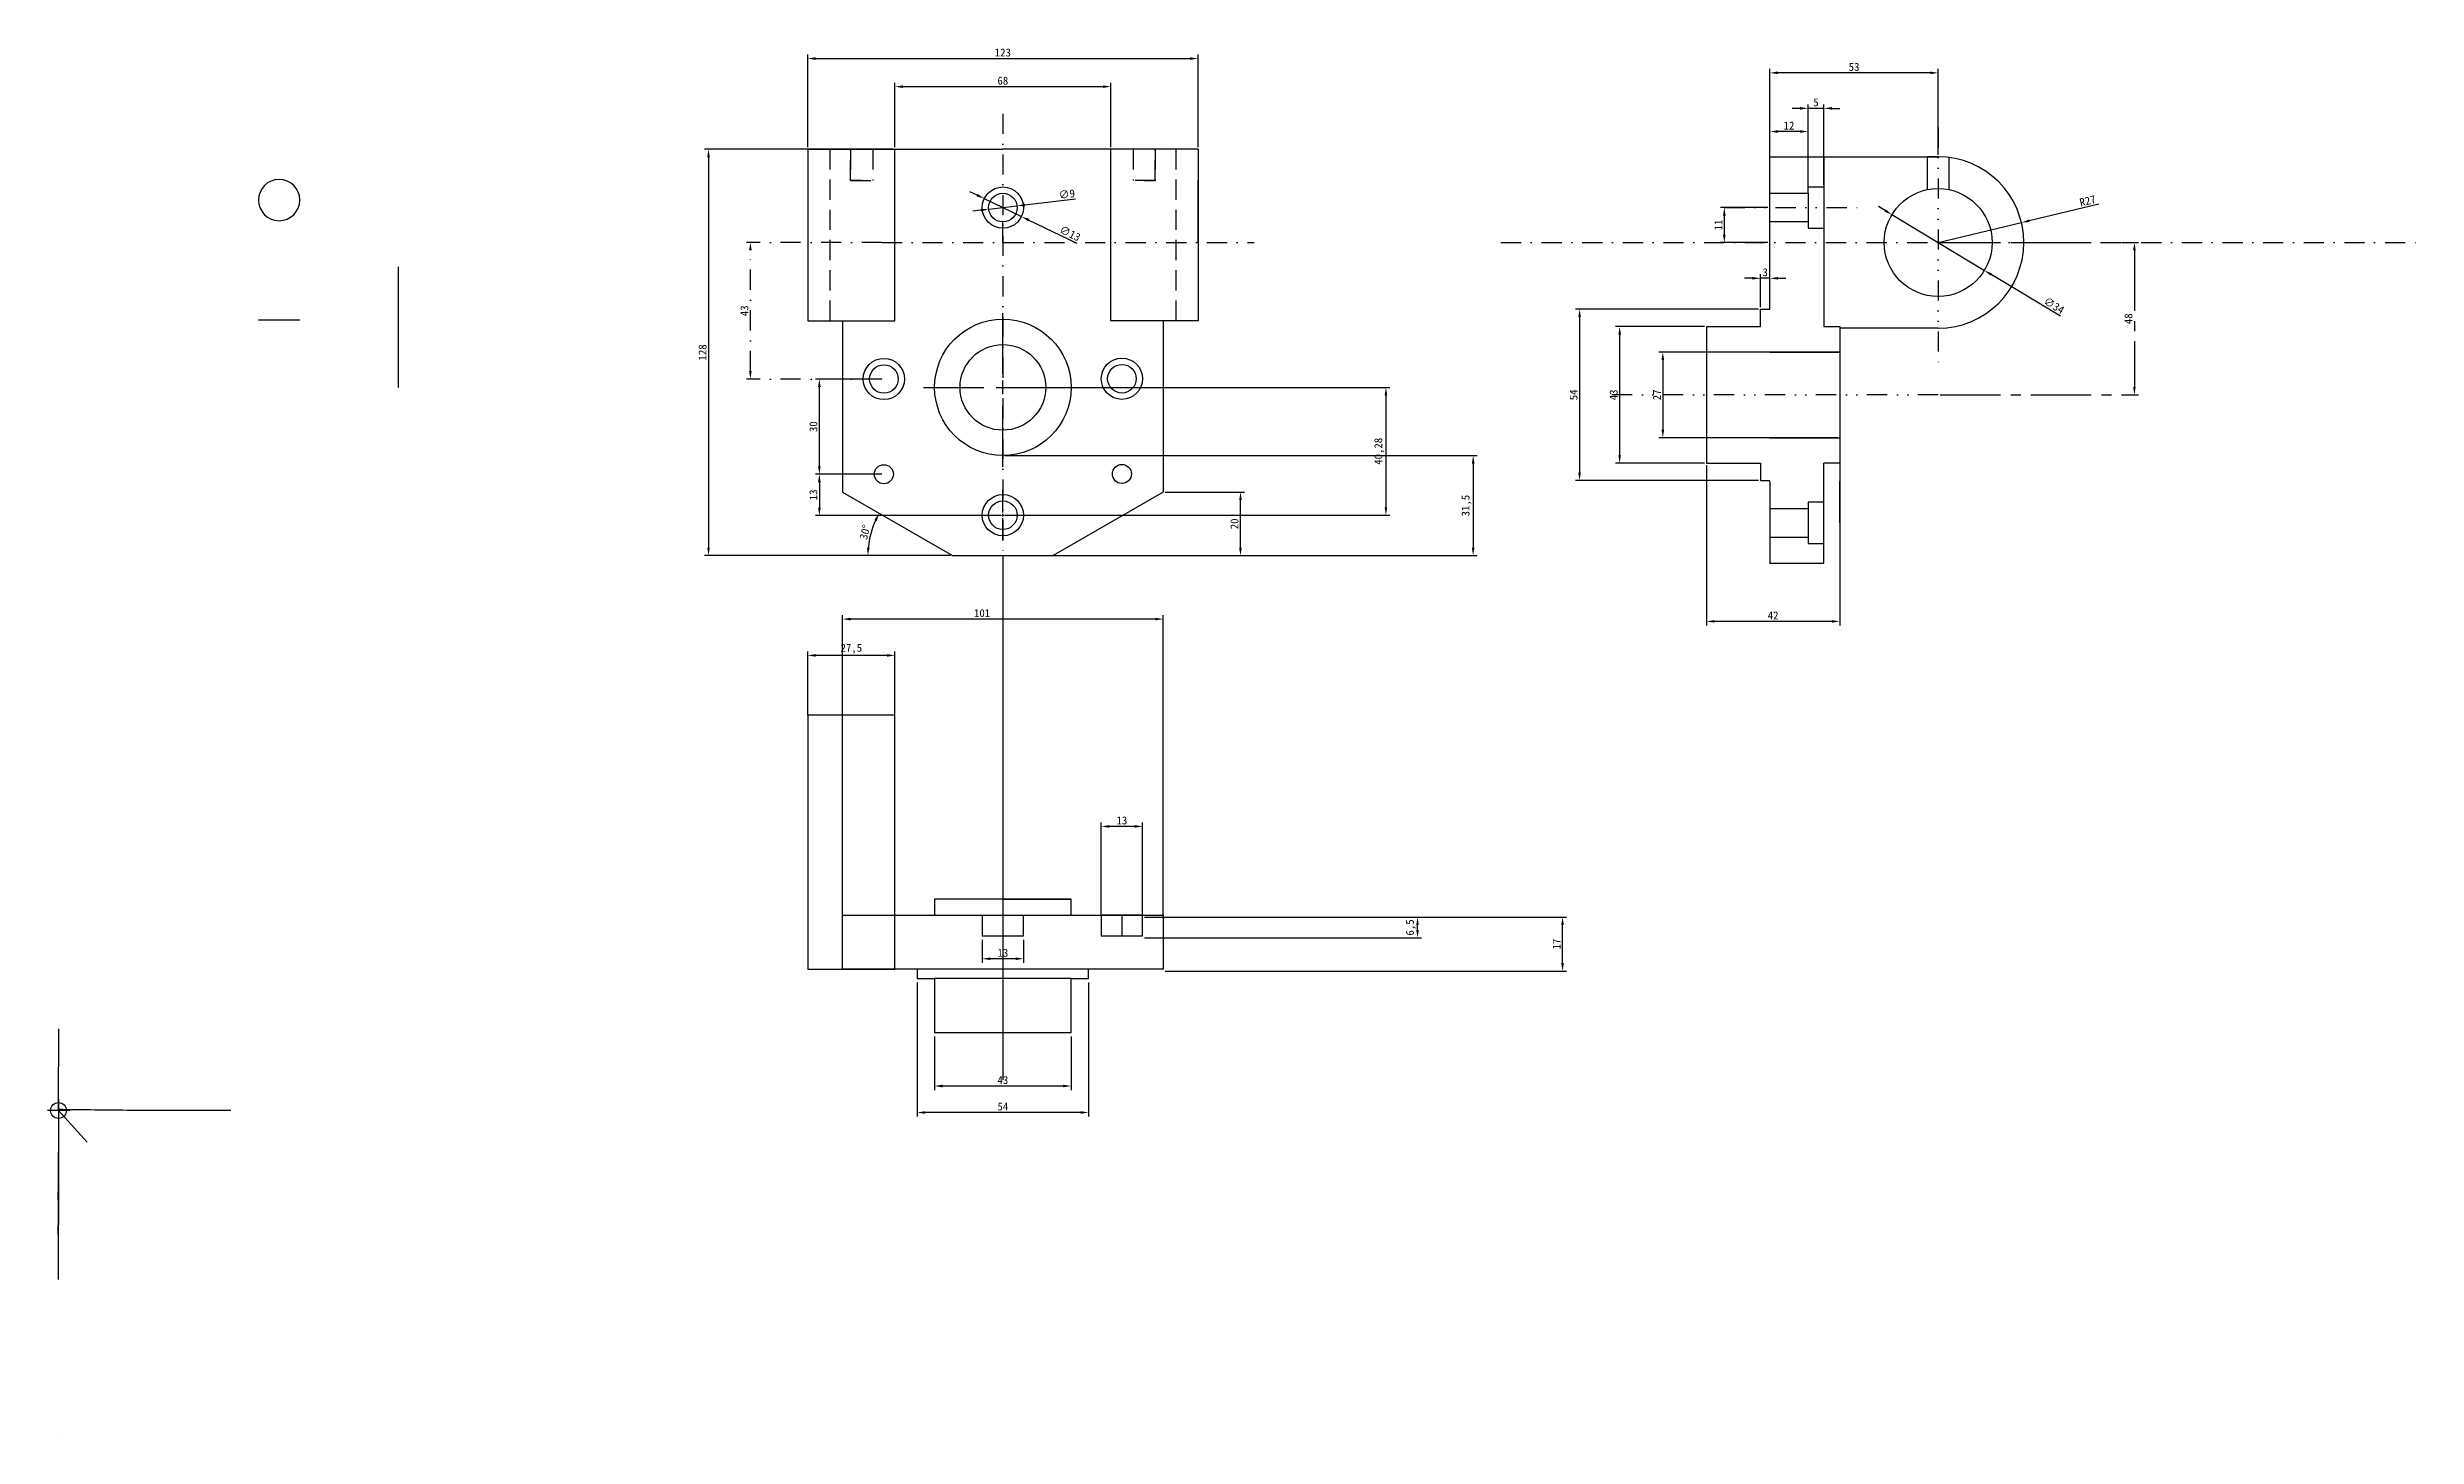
# Model space of a CAD drawing. Header units: millimetres. Extents: x 94 to 841, y -378 to 59.
import ezdxf

# ---------------------------------------------------------------- set-up
doc = ezdxf.new("R2010")
doc.units = ezdxf.units.MM
for name, pattern in [('CENTER2', [28.575, 19.05, -3.175, 3.175, -3.175]), ('DASHDOT2', [12.7, 6.35, -3.175, 0, -3.175]), ('DASHED2', [9.525, 6.35, -3.175]), ('DIVIDE2', [15.875, 6.35, -3.175, 0, -3.175, 0, -3.175])]:
    doc.linetypes.add(name, pattern=pattern)
doc.layers.get('Defpoints').update_dxf_attribs({"color": 10})
doc.styles.get("Standard").update_dxf_attribs({"font": ''})
doc.styles.get('Standard').set_extended_font_data('SimSun')
doc.dimstyles.new('ISO-25', dxfattribs={"dimtxt": 2.5, "dimasz": 2.5, "dimexe": 1.25, "dimexo": 0.625, "dimtad": 1, "dimtxsty": 'Standard', "dimcen": 2.5, "dimadec": 0, "dimazin": 0, "dimtfac": 1, "dimtmove": 0, "dimatfit": 3, "dimfxl": 1, "dimarcsym": 0})

msp = doc.modelspace()

# ---------------------------------------------------------------- blocks, each defined once
blk = doc.blocks.new('*U7')
at = {"color": 0, "linetype": 'CENTER2', "transparency": 16777216}
for p, q in [((-3.52, 0), (0, 0)), ((0, 0), (0, 3.52)), ((0, 0), (3.52, 0)), ((0, -3.52), (0, 0))]:
    blk.add_line(p, q, dxfattribs=at)
at = {"color": 0, "linetype": 'Continuous', "transparency": 16777216}
blk.add_line((0, 0), (0, 0), dxfattribs=at)
blk.add_line((0, 0), (0, 0), dxfattribs=at)
blk = doc.blocks.new('A$C75C30E0C')
at = {"color": 32, "true_color": 0xcd6928, "extrusion": (1.70586e-06, 0.000815136, 1)}
for p, q in [((-2840.86, 2295.04, -2007.1), (-2840.99, 2269.04, -2007.15)), ((-2840.86, 2295.12, -1911.41), (-2840.86, 2294.99, -2064.22)), ((-2840.86, 2295.04, -2007.1), (-2840.86, 2295.04, -2007.18))]:
    blk.add_line(p, q, dxfattribs=at)
at = {"color": 32, "true_color": 0xcd6928, "extrusion": (0.816219, -0.577742, 0.000469546)}
for p, q in [((-2840.86, 2295.08, -1957.1), (-2840.86, 2295.04, -2007.1)), ((-2840.86, 2295.04, -2007.1), (-2840.86, 2295.08, -1957.1))]:
    blk.add_line(p, q, dxfattribs=at)
at = {"extrusion": (1.70586e-06, 0.000815136, 1)}
for q in [(-2840.86, 2295.02, -2027.96), (-2840.86, 2294.99, -2064.22)]:
    blk.add_line((-2840.86, 2294.99, -2064.22), q, dxfattribs=at)
at = {"extrusion": (0.002093, 0.999997, -0.000815137)}
blk.add_line((-2841.07, 2192.31, -2007.09), (-2841.07, 2192.31, -2007.09), dxfattribs=at)
at = {"color": 32, "true_color": 0xcd6928, "extrusion": (1.70586e-06, 0.000815136, 1), "elevation": -2005.41}
blk.add_lwpolyline([(-2840.84, 2296.68), (-2831.87, 2286.72)], dxfattribs=at)
at = {"color": 32, "true_color": 0xcd6928, "extrusion": (-3.5129e-06, -0.001679, 0.999999)}
blk.add_circle((-2840.87, 2291.67, -2011.11), 2.5, dxfattribs=at)
at = {"color": 32, "true_color": 0xcd6928, "extrusion": (1.70586e-06, 0.000815136, 1)}
blk.add_circle((-2840.86, 2296.68, -2005.41), 0.0162, dxfattribs=at)
at = {"color": 32, "true_color": 0xcd6928}
for points in [[(-2840.86, 2295.02, -2027.96), (-2840.83, 2307.95, -2031.25), (-2840.81, 2320.78, -2028.14)], [(-2840.86, 2295.04, -2007.18), (-2840.88, 2290.18, -2006.23), (-2840.92, 2283.22, -2003.42), (-2840.95, 2276.63, -1998.18), (-2840.98, 2271.48, -1991.33), (-2841, 2267.01, -1980.19), (-2840.99, 2269.04, -1968.34), (-2841, 2268.33, -1959.23), (-2841.03, 2261.63, -1954.32), (-2841.04, 2258.77, -1953.44), (-2841.06, 2256.06, -1952.07)], [(-2840.86, 2295.04, -2007.27), (-2840.9, 2275.35, -2004.69), (-2840.92, 2266.25, -1994.71), (-2840.93, 2262.23, -1980.53), (-2840.93, 2261.72, -1967.41), (-2840.93, 2259.98, -1960.06), (-2840.95, 2252.63, -1956.03), (-2840.96, 2245.63, -1952), (-2840.97, 2241.77, -1954.1)], [(-2840.86, 2295.44, -2028.12), (-2817.69, 2295.19, -2022.35), (-2799.29, 2295.15, -2022.71), (-2786.57, 2295.12, -2026.3)]]:
    blk.add_spline(points, degree=3, dxfattribs=at)
blk.add_spline([(-2840.86, 2295.02, -2027.96), (-2840.89, 2282.09, -2031.23), (-2840.91, 2269.26, -2028.1)], degree=3)
at = {"color": 32, "true_color": 0xcd6928, "extrusion": (1.70586e-06, 0.000815136, 1)}
for p in [(-2840.86, 2295.04, -2007.27), (-2840.86, 2295.04, -2007.27), (-2840.85, 2295.05, -2007.27)]:
    blk.add_point(p, dxfattribs=at)
at = {"color": 32, "linetype": 'CENTER2', "true_color": 0xcd6928, "extrusion": (1.70585e-06, 0.000815136, 1), "rotation": 179.880095456759}
blk.add_blockref('*U7', (-2840.86, 2296.68, -2005.41), dxfattribs=at)
blk = doc.blocks.new('*D42')
at = {"color": 0, "lineweight": -2, "transparency": 16777216}
for p, q in [((334.02, -151), (334.02, -130.91)), ((359.02, -132.16), (336.52, -132.16)), ((361.52, -151), (361.52, -130.91))]:
    blk.add_line(p, q, dxfattribs=at)
at = {"color": 0, "transparency": 16777216}
for points in [[(336.52, -131.75), (336.52, -132.58), (334.02, -132.16)], [(359.02, -131.75), (359.02, -132.58), (361.52, -132.16)]]:
    blk.add_solid(points, dxfattribs=at)
at = {"layer": 'Defpoints', "color": 0}
for p in [(334.02, -132.16), (334.02, -151.62, -2007.09), (361.52, -151.62, -2007.09)]:
    blk.add_point(p, dxfattribs=at)
at = {"color": 0, "lineweight": 5, "transparency": 16777216, "insert": (347.77, -130.08), "char_height": 2.5, "attachment_point": 5}
blk.add_mtext('27,5', dxfattribs=at)
blk = doc.blocks.new('*D43')
at = {"color": 0, "lineweight": -2, "transparency": 16777216}
for p, q in [((426.52, -214), (426.52, -184.8)), ((437.02, -186.05), (429.02, -186.05)), ((439.52, -214), (439.52, -184.8))]:
    blk.add_line(p, q, dxfattribs=at)
at = {"color": 0, "transparency": 16777216}
for points in [[(429.02, -185.63), (429.02, -186.46), (426.52, -186.05)], [(437.02, -185.63), (437.02, -186.46), (439.52, -186.05)]]:
    blk.add_solid(points, dxfattribs=at)
at = {"layer": 'Defpoints', "color": 0}
for p in [(426.52, -186.05), (426.52, -214.62, -2007.09), (439.52, -214.62, -2007.09)]:
    blk.add_point(p, dxfattribs=at)
at = {"color": 0, "lineweight": 5, "transparency": 16777216, "insert": (433.02, -184.17), "char_height": 2.5, "attachment_point": 5}
blk.add_mtext('13', dxfattribs=at)
blk = doc.blocks.new('*D44')
at = {"color": 0, "lineweight": -2, "transparency": 16777216}
for p, q in [((345.02, -214), (345.02, -119.47)), ((443.52, -120.72), (347.52, -120.72)), ((446.02, -214), (446.02, -119.47))]:
    blk.add_line(p, q, dxfattribs=at)
at = {"color": 0, "transparency": 16777216}
for points in [[(347.52, -120.31), (347.52, -121.14), (345.02, -120.72)], [(443.52, -120.31), (443.52, -121.14), (446.02, -120.72)]]:
    blk.add_solid(points, dxfattribs=at)
at = {"layer": 'Defpoints', "color": 0}
for p in [(345.02, -120.72), (345.02, -214.62, -2007.09), (446.02, -214.62, -2007.09)]:
    blk.add_point(p, dxfattribs=at)
at = {"color": 0, "lineweight": 5, "transparency": 16777216, "insert": (388.97, -118.85), "char_height": 2.5, "attachment_point": 5}
blk.add_mtext('101', dxfattribs=at)
blk = doc.blocks.new('*D45')
at = {"color": 0, "lineweight": -2, "transparency": 16777216}
for p, q in [((368.52, -235.25), (368.52, -277.42)), ((422.52, -235.25), (422.52, -277.42)), ((420.02, -276.17), (371.02, -276.17))]:
    blk.add_line(p, q, dxfattribs=at)
at = {"color": 0, "transparency": 16777216}
for points in [[(371.02, -275.75), (371.02, -276.59), (368.52, -276.17)], [(420.02, -275.75), (420.02, -276.59), (422.52, -276.17)]]:
    blk.add_solid(points, dxfattribs=at)
at = {"layer": 'Defpoints', "color": 0}
for p in [(368.52, -234.62, -2007.09), (422.52, -234.62, -2007.09), (368.52, -276.17)]:
    blk.add_point(p, dxfattribs=at)
at = {"color": 0, "lineweight": 5, "transparency": 16777216, "insert": (395.52, -274.29), "char_height": 2.5, "attachment_point": 5}
blk.add_mtext('54', dxfattribs=at)
blk = doc.blocks.new('*D46')
at = {"color": 0, "lineweight": -2, "transparency": 16777216}
for p, q in [((374.02, -252.25), (374.02, -269.08)), ((417.02, -252.25), (417.02, -269.08)), ((414.52, -267.83), (376.52, -267.83))]:
    blk.add_line(p, q, dxfattribs=at)
at = {"color": 0, "transparency": 16777216}
for points in [[(376.52, -267.41), (376.52, -268.25), (374.02, -267.83)], [(414.52, -267.41), (414.52, -268.25), (417.02, -267.83)]]:
    blk.add_solid(points, dxfattribs=at)
at = {"layer": 'Defpoints', "color": 0}
for p in [(374.02, -251.62, -2007.09), (417.02, -251.62, -2007.09), (374.02, -267.83)]:
    blk.add_point(p, dxfattribs=at)
at = {"color": 0, "lineweight": 5, "transparency": 16777216, "insert": (395.52, -265.96), "char_height": 2.5, "attachment_point": 5}
blk.add_mtext('43', dxfattribs=at)
blk = doc.blocks.new('*D47')
at = {"color": 0, "lineweight": -2, "transparency": 16777216}
for p, q in [((389.02, -221.75), (389.02, -228.98)), ((402.02, -221.75), (402.02, -228.98)), ((399.52, -227.73), (391.52, -227.73))]:
    blk.add_line(p, q, dxfattribs=at)
at = {"color": 0, "transparency": 16777216}
for points in [[(391.52, -227.32), (391.52, -228.15), (389.02, -227.73)], [(399.52, -227.32), (399.52, -228.15), (402.02, -227.73)]]:
    blk.add_solid(points, dxfattribs=at)
at = {"layer": 'Defpoints', "color": 0}
for p in [(389.02, -221.12, -2007.09), (402.02, -221.12, -2007.09), (389.02, -227.73)]:
    blk.add_point(p, dxfattribs=at)
at = {"color": 0, "lineweight": 5, "transparency": 16777216, "insert": (395.52, -225.86), "char_height": 2.5, "attachment_point": 5}
blk.add_mtext('13', dxfattribs=at)
blk = doc.blocks.new('*D48')
at = {"color": 0, "lineweight": -2, "transparency": 16777216}
for p, q in [((440.15, -214.62), (527.42, -214.62)), ((440.15, -221.12), (527.42, -221.12)), ((526.17, -218.62), (526.17, -217.12))]:
    blk.add_line(p, q, dxfattribs=at)
at = {"color": 0, "transparency": 16777216}
for points in [[(525.75, -217.12), (526.58, -217.12), (526.17, -214.62)], [(525.75, -218.62), (526.58, -218.62), (526.17, -221.12)]]:
    blk.add_solid(points, dxfattribs=at)
at = {"layer": 'Defpoints', "color": 0}
for p in [(439.52, -214.62, -2007.09), (526.17, -214.62), (439.52, -221.12, -2007.09)]:
    blk.add_point(p, dxfattribs=at)
at = {"color": 0, "lineweight": 5, "transparency": 16777216, "insert": (524.08, -217.87), "char_height": 2.5, "attachment_point": 5, "rotation": 90}
blk.add_mtext('6,5', dxfattribs=at)
blk = doc.blocks.new('*D49')
at = {"color": 0, "lineweight": -2, "transparency": 16777216}
for p, q in [((446.65, -214.62), (573.1, -214.62)), ((571.85, -229.12), (571.85, -217.12)), ((446.65, -231.62), (573.1, -231.62))]:
    blk.add_line(p, q, dxfattribs=at)
at = {"color": 0, "transparency": 16777216}
for points in [[(571.44, -217.12), (572.27, -217.12), (571.85, -214.62)], [(571.44, -229.12), (572.27, -229.12), (571.85, -231.62)]]:
    blk.add_solid(points, dxfattribs=at)
at = {"layer": 'Defpoints', "color": 0}
for p in [(446.02, -214.62, -2007.09), (571.85, -214.62), (446.02, -231.62, -2007.09)]:
    blk.add_point(p, dxfattribs=at)
at = {"color": 0, "lineweight": 5, "transparency": 16777216, "insert": (569.98, -223.12), "char_height": 2.5, "attachment_point": 5, "rotation": 90}
blk.add_mtext('17', dxfattribs=at)
blk = doc.blocks.new('*D67')
at = {"color": 0, "lineweight": -2, "transparency": 16777216}
for p, q in [((361.52, 27.91), (361.52, 48.27)), ((364.02, 47.02), (427.02, 47.02)), ((429.52, 27.91), (429.52, 48.27))]:
    blk.add_line(p, q, dxfattribs=at)
at = {"color": 0, "transparency": 16777216}
for points in [[(364.02, 47.43), (364.02, 46.6), (361.52, 47.02)], [(427.02, 47.43), (427.02, 46.6), (429.52, 47.02)]]:
    blk.add_solid(points, dxfattribs=at)
at = {"layer": 'Defpoints', "color": 0}
for p in [(429.52, 47.02), (361.52, 27.28), (429.52, 27.28)]:
    blk.add_point(p, dxfattribs=at)
at = {"color": 0, "lineweight": 5, "transparency": 16777216, "insert": (395.52, 48.89), "char_height": 2.5, "attachment_point": 5}
blk.add_mtext('68', dxfattribs=at)
blk = doc.blocks.new('*D68')
at = {"color": 0, "lineweight": -2, "transparency": 16777216}
for p, q in [((334.02, 27.91), (334.02, 57.12)), ((336.52, 55.87), (454.52, 55.87)), ((457.02, 27.91), (457.02, 57.12))]:
    blk.add_line(p, q, dxfattribs=at)
at = {"color": 0, "transparency": 16777216}
for points in [[(336.52, 56.29), (336.52, 55.45), (334.02, 55.87)], [(454.52, 56.29), (454.52, 55.45), (457.02, 55.87)]]:
    blk.add_solid(points, dxfattribs=at)
at = {"layer": 'Defpoints', "color": 0}
for p in [(457.02, 55.87), (334.02, 27.28), (457.02, 27.28)]:
    blk.add_point(p, dxfattribs=at)
at = {"color": 0, "lineweight": 5, "transparency": 16777216, "insert": (395.52, 57.75), "char_height": 2.5, "attachment_point": 5}
blk.add_mtext('123', dxfattribs=at)
blk = doc.blocks.new('*D69')
at = {"color": 0, "lineweight": -2, "transparency": 16777216}
for p, q in [((357.4, -75.09), (336.45, -75.09)), ((337.7, -77.59), (337.7, -85.58)), ((394.9, -88.08), (336.45, -88.08))]:
    blk.add_line(p, q, dxfattribs=at)
at = {"color": 0, "transparency": 16777216}
for points in [[(337.28, -77.59), (338.12, -77.59), (337.7, -75.09)], [(337.28, -85.58), (338.12, -85.58), (337.7, -88.08)]]:
    blk.add_solid(points, dxfattribs=at)
at = {"layer": 'Defpoints', "color": 0}
for p in [(358.02, -75.09), (337.7, -88.08), (395.52, -88.08)]:
    blk.add_point(p, dxfattribs=at)
at = {"color": 0, "lineweight": 5, "transparency": 16777216, "insert": (335.82, -81.58), "char_height": 2.5, "attachment_point": 5, "rotation": 90}
blk.add_mtext('13', dxfattribs=at)
blk = doc.blocks.new('*D70')
at = {"color": 0, "lineweight": -2, "transparency": 16777216}
for p, q in [((357.4, -45.09), (336.45, -45.09)), ((337.7, -72.59), (337.7, -47.59)), ((357.4, -75.09), (336.45, -75.09))]:
    blk.add_line(p, q, dxfattribs=at)
at = {"color": 0, "transparency": 16777216}
for points in [[(337.28, -47.59), (338.12, -47.59), (337.7, -45.09)], [(337.28, -72.59), (338.12, -72.59), (337.7, -75.09)]]:
    blk.add_solid(points, dxfattribs=at)
at = {"layer": 'Defpoints', "color": 0}
for p in [(337.7, -45.09), (358.02, -45.09), (358.02, -75.09)]:
    blk.add_point(p, dxfattribs=at)
at = {"color": 0, "lineweight": 5, "transparency": 16777216, "insert": (335.82, -60.09), "char_height": 2.5, "attachment_point": 5, "rotation": 90}
blk.add_mtext('30', dxfattribs=at)
blk = doc.blocks.new('*D71')
at = {"color": 0, "lineweight": -2, "transparency": 16777216}
blk.add_line((379.04, -100.72), (351.75, -100.72), dxfattribs=at)
blk.add_arc((379.66, -100.72), 26.66, 155.37459, 174.62541, dxfattribs=at)
at = {"color": 0, "transparency": 16777216}
for points in [[(355.06, -89.42), (355.8, -89.8), (356.57, -87.39)], [(353.53, -98.24), (352.7, -98.2), (353, -100.72)]]:
    blk.add_solid(points, dxfattribs=at)
at = {"layer": 'Defpoints', "color": 0}
for p in [(345.02, -80.72), (354.61, -91.6), (379.66, -100.72), (379.66, -100.72), (411.38, -100.72)]:
    blk.add_point(p, dxfattribs=at)
at = {"color": 0, "lineweight": 5, "transparency": 16777216, "insert": (352.1, -93.33), "char_height": 2.5, "attachment_point": 5, "rotation": 75}
blk.add_mtext('30°', dxfattribs=at)
blk = doc.blocks.new('*D72')
at = {"color": 0, "lineweight": -2, "transparency": 16777216}
for p, q in [((360.9, 27.28), (301.53, 27.28)), ((302.78, 24.78), (302.78, -98.22)), ((379.04, -100.72), (301.53, -100.72))]:
    blk.add_line(p, q, dxfattribs=at)
at = {"color": 0, "transparency": 16777216}
for points in [[(302.37, 24.78), (303.2, 24.78), (302.78, 27.28)], [(302.37, -98.22), (303.2, -98.22), (302.78, -100.72)]]:
    blk.add_solid(points, dxfattribs=at)
at = {"layer": 'Defpoints', "color": 0}
for p in [(361.52, 27.28), (302.78, -100.72), (379.66, -100.72)]:
    blk.add_point(p, dxfattribs=at)
at = {"color": 0, "lineweight": 5, "transparency": 16777216, "insert": (300.91, -36.72), "char_height": 2.5, "attachment_point": 5, "rotation": 90}
blk.add_mtext('128', dxfattribs=at)
blk = doc.blocks.new('*D73')
at = {"color": 0, "lineweight": -2, "transparency": 16777216}
for p, q in [((446.65, -80.72), (471.62, -80.72)), ((470.37, -98.22), (470.37, -83.22)), ((412, -100.72), (471.62, -100.72))]:
    blk.add_line(p, q, dxfattribs=at)
at = {"color": 0, "transparency": 16777216}
for points in [[(469.96, -83.22), (470.79, -83.22), (470.37, -80.72)], [(469.96, -98.22), (470.79, -98.22), (470.37, -100.72)]]:
    blk.add_solid(points, dxfattribs=at)
at = {"layer": 'Defpoints', "color": 0}
for p in [(446.02, -80.72), (470.37, -80.72), (411.38, -100.72)]:
    blk.add_point(p, dxfattribs=at)
at = {"color": 0, "lineweight": 5, "transparency": 16777216, "insert": (468.5, -90.72), "char_height": 2.5, "attachment_point": 5, "rotation": 90}
blk.add_mtext('20', dxfattribs=at)
blk = doc.blocks.new('*D74')
at = {"color": 0, "lineweight": -2, "transparency": 16777216}
for p, q in [((387.41, 12.83), (385.16, 13.91)), ((389.67, 11.74), (401.38, 6.09)), ((418.95, -2.39), (403.63, 5))]:
    blk.add_line(p, q, dxfattribs=at)
at = {"color": 0, "transparency": 16777216}
for points in [[(387.6, 13.2), (387.23, 12.45), (389.67, 11.74)], [(403.81, 5.38), (403.45, 4.63), (401.38, 6.09)]]:
    blk.add_solid(points, dxfattribs=at)
at = {"layer": 'Defpoints', "color": 0}
for p in [(389.67, 11.74), (401.38, 6.09)]:
    blk.add_point(p, dxfattribs=at)
at = {"color": 0, "lineweight": 5, "transparency": 16777216, "insert": (416.67, 0.79), "char_height": 2.5, "attachment_point": 5, "rotation": 334.24576}
blk.add_mtext('∅13', dxfattribs=at)
blk = doc.blocks.new('*D75')
at = {"color": 0, "lineweight": -2, "transparency": 16777216}
for p, q in [((388.57, 8.1), (386.08, 7.82)), ((391.05, 8.39), (399.99, 9.44)), ((418.42, 11.58), (402.47, 9.72))]:
    blk.add_line(p, q, dxfattribs=at)
at = {"color": 0, "transparency": 16777216}
for points in [[(388.52, 8.52), (388.62, 7.69), (391.05, 8.39)], [(402.43, 10.14), (402.52, 9.31), (399.99, 9.44)]]:
    blk.add_solid(points, dxfattribs=at)
at = {"layer": 'Defpoints', "color": 0}
for p in [(391.05, 8.39), (399.99, 9.44)]:
    blk.add_point(p, dxfattribs=at)
at = {"color": 0, "lineweight": 5, "transparency": 16777216, "insert": (415.67, 13.15), "char_height": 2.5, "attachment_point": 5, "rotation": 6.64438}
blk.add_mtext('∅9', dxfattribs=at)
blk = doc.blocks.new('*D76')
at = {"color": 0, "linetype": 'DASHDOT2', "lineweight": -2, "transparency": 16777216}
for p, q in [((357.4, -2.09), (314.72, -2.09)), ((315.97, -42.59), (315.97, -4.59)), ((357.4, -45.09), (314.72, -45.09))]:
    blk.add_line(p, q, dxfattribs=at)
at = {"color": 0, "linetype": 'DASHDOT2', "transparency": 16777216}
for points in [[(315.55, -4.59), (316.39, -4.59), (315.97, -2.09)], [(315.55, -42.59), (316.39, -42.59), (315.97, -45.09)]]:
    blk.add_solid(points, dxfattribs=at)
at = {"layer": 'Defpoints', "color": 0, "linetype": 'DASHDOT2'}
for p in [(315.97, -2.09), (358.02, -2.09), (358.02, -45.09)]:
    blk.add_point(p, dxfattribs=at)
at = {"color": 0, "linetype": 'DASHDOT2', "lineweight": 5, "transparency": 16777216, "insert": (314.1, -23.59), "char_height": 2.5, "attachment_point": 5, "rotation": 90}
blk.add_mtext('43', dxfattribs=at)
blk = doc.blocks.new('*D53')
at = {"color": 0, "linetype": 'CENTER2', "lineweight": -2, "transparency": 16777216}
for p, q in [((690.82, -2.09), (753.29, -2.09)), ((752.04, -4.59), (752.04, -47.59)), ((690.82, -50.09), (753.29, -50.09))]:
    blk.add_line(p, q, dxfattribs=at)
at = {"color": 0, "linetype": 'CENTER2', "transparency": 16777216}
for points in [[(751.62, -4.59), (752.45, -4.59), (752.04, -2.09)], [(751.62, -47.59), (752.45, -47.59), (752.04, -50.09)]]:
    blk.add_solid(points, dxfattribs=at)
at = {"layer": 'Defpoints', "color": 0, "linetype": 'CENTER2'}
for p in [(690.2, -2.09), (690.2, -50.09), (752.04, -50.09)]:
    blk.add_point(p, dxfattribs=at)
at = {"color": 0, "linetype": 'CENTER2', "lineweight": 5, "transparency": 16777216, "insert": (750.16, -26.09), "char_height": 2.5, "attachment_point": 5, "rotation": 90}
blk.add_mtext('48', dxfattribs=at)
blk = doc.blocks.new('*D54')
at = {"color": 0, "lineweight": -2, "transparency": 16777216}
for p, q in [((616.57, -28.59), (588.59, -28.59)), ((589.84, -31.09), (589.84, -69.09)), ((616.57, -71.59), (588.59, -71.59))]:
    blk.add_line(p, q, dxfattribs=at)
at = {"color": 0, "transparency": 16777216}
for points in [[(589.43, -31.09), (590.26, -31.09), (589.84, -28.59)], [(589.43, -69.09), (590.26, -69.09), (589.84, -71.59)]]:
    blk.add_solid(points, dxfattribs=at)
at = {"layer": 'Defpoints', "color": 0}
for p in [(617.2, -28.59), (589.84, -71.59), (617.2, -71.59)]:
    blk.add_point(p, dxfattribs=at)
at = {"color": 0, "lineweight": 5, "transparency": 16777216, "insert": (587.97, -50.09), "char_height": 2.5, "attachment_point": 5, "rotation": 90}
blk.add_mtext('43', dxfattribs=at)
blk = doc.blocks.new('*D55')
at = {"color": 0, "lineweight": -2, "transparency": 16777216}
for p, q in [((396.15, -69.22), (544.95, -69.22)), ((543.7, -71.72), (543.7, -98.22)), ((396.15, -100.72), (544.95, -100.72))]:
    blk.add_line(p, q, dxfattribs=at)
at = {"color": 0, "transparency": 16777216}
for points in [[(543.28, -71.72), (544.12, -71.72), (543.7, -69.22)], [(543.28, -98.22), (544.12, -98.22), (543.7, -100.72)]]:
    blk.add_solid(points, dxfattribs=at)
at = {"layer": 'Defpoints', "color": 0}
for p in [(395.52, -69.22), (395.52, -100.72), (543.7, -100.72)]:
    blk.add_point(p, dxfattribs=at)
at = {"color": 0, "lineweight": 5, "transparency": 16777216, "insert": (541.61, -84.97), "char_height": 2.5, "attachment_point": 5, "rotation": 90}
blk.add_mtext('31,5', dxfattribs=at)
blk = doc.blocks.new('*D56')
at = {"color": 0, "lineweight": -2, "transparency": 16777216}
for p, q in [((617.2, -72.21), (617.2, -122.7)), ((659.2, -72.21), (659.2, -122.7)), ((656.7, -121.45), (619.7, -121.45))]:
    blk.add_line(p, q, dxfattribs=at)
at = {"color": 0, "transparency": 16777216}
for points in [[(619.7, -121.03), (619.7, -121.86), (617.2, -121.45)], [(656.7, -121.03), (656.7, -121.86), (659.2, -121.45)]]:
    blk.add_solid(points, dxfattribs=at)
at = {"layer": 'Defpoints', "color": 0}
for p in [(617.2, -71.59), (659.2, -71.59), (617.2, -121.45)]:
    blk.add_point(p, dxfattribs=at)
at = {"color": 0, "lineweight": 5, "transparency": 16777216, "insert": (638.2, -119.57), "char_height": 2.5, "attachment_point": 5}
blk.add_mtext('42', dxfattribs=at)
blk = doc.blocks.new('*U51')
at = {"color": 0, "linetype": 'CENTER2', "transparency": 16777216}
for p, q in [((0, 4.3), (0, 25)), ((-25, 0), (-4.3, 0)), ((4.3, 0), (25, 0)), ((0, -25), (0, -4.3))]:
    blk.add_line(p, q, dxfattribs=at)
at = {"color": 0, "linetype": 'Continuous', "transparency": 16777216}
for p, q in [((-2.15, 0), (2.15, 0)), ((0, -2.15), (0, 2.15))]:
    blk.add_line(p, q, dxfattribs=at)
blk = doc.blocks.new('*U52')
at = {"color": 0, "linetype": 'CENTER2', "transparency": 16777216}
for p, q in [((0, 0.9), (0, 8)), ((-8, 0), (-0.9, 0)), ((0.9, 0), (8, 0)), ((0, -8), (0, -0.9))]:
    blk.add_line(p, q, dxfattribs=at)
at = {"color": 0, "linetype": 'Continuous', "transparency": 16777216}
for p, q in [((-0.45, 0), (0.45, 0)), ((0, -0.45), (0, 0.45))]:
    blk.add_line(p, q, dxfattribs=at)
blk = doc.blocks.new('*D57')
at = {"color": 0, "lineweight": -2, "transparency": 16777216}
for p, q in [((396.15, -47.72), (517.45, -47.72)), ((516.2, -50.22), (516.2, -85.5)), ((396.15, -88), (517.45, -88))]:
    blk.add_line(p, q, dxfattribs=at)
at = {"color": 0, "transparency": 16777216}
for points in [[(515.79, -50.22), (516.62, -50.22), (516.2, -47.72)], [(515.79, -85.5), (516.62, -85.5), (516.2, -88)]]:
    blk.add_solid(points, dxfattribs=at)
at = {"layer": 'Defpoints', "color": 0}
for p in [(395.52, -47.72), (395.52, -88), (516.2, -88)]:
    blk.add_point(p, dxfattribs=at)
at = {"color": 0, "lineweight": 5, "transparency": 16777216, "insert": (514.12, -67.86), "char_height": 2.5, "attachment_point": 5, "rotation": 90}
blk.add_mtext('40,28', dxfattribs=at)
blk = doc.blocks.new('*D58')
at = {"color": 0, "lineweight": -2, "transparency": 16777216}
for p, q in [((646.7, 40.18), (644.2, 40.18)), ((649.2, 16.04), (649.2, 41.43)), ((654.2, 40.18), (649.2, 40.18)), ((654.2, 16.04), (654.2, 41.43)), ((656.7, 40.18), (659.2, 40.18))]:
    blk.add_line(p, q, dxfattribs=at)
at = {"color": 0, "transparency": 16777216}
for points in [[(646.7, 40.6), (646.7, 39.77), (649.2, 40.18)], [(656.7, 40.6), (656.7, 39.77), (654.2, 40.18)]]:
    blk.add_solid(points, dxfattribs=at)
at = {"layer": 'Defpoints', "color": 0}
for p in [(649.2, 40.18), (649.2, 15.41), (654.2, 15.41)]:
    blk.add_point(p, dxfattribs=at)
at = {"color": 0, "lineweight": 5, "transparency": 16777216, "insert": (651.7, 42.06), "char_height": 2.5, "attachment_point": 5}
blk.add_mtext('5', dxfattribs=at)
blk = doc.blocks.new('*D59')
at = {"color": 0, "lineweight": -2, "transparency": 16777216}
for p, q in [((637.2, 14.04), (637.2, 34.14)), ((646.7, 32.89), (639.7, 32.89)), ((649.2, 14.04), (649.2, 34.14))]:
    blk.add_line(p, q, dxfattribs=at)
at = {"color": 0, "transparency": 16777216}
for points in [[(639.7, 33.3), (639.7, 32.47), (637.2, 32.89)], [(646.7, 33.3), (646.7, 32.47), (649.2, 32.89)]]:
    blk.add_solid(points, dxfattribs=at)
at = {"layer": 'Defpoints', "color": 0}
for p in [(637.2, 32.89), (637.2, 13.41), (649.2, 13.41)]:
    blk.add_point(p, dxfattribs=at)
at = {"color": 0, "lineweight": 5, "transparency": 16777216, "insert": (643.2, 34.76), "char_height": 2.5, "attachment_point": 5}
blk.add_mtext('12', dxfattribs=at)
blk = doc.blocks.new('*D60')
at = {"color": 0, "lineweight": -2, "transparency": 16777216}
for p, q in [((636.57, 8.91), (621.57, 8.91)), ((622.82, 6.41), (622.82, 0.41)), ((636.57, -2.09), (621.57, -2.09))]:
    blk.add_line(p, q, dxfattribs=at)
at = {"color": 0, "transparency": 16777216}
for points in [[(622.4, 6.41), (623.24, 6.41), (622.82, 8.91)], [(622.4, 0.41), (623.24, 0.41), (622.82, -2.09)]]:
    blk.add_solid(points, dxfattribs=at)
at = {"layer": 'Defpoints', "color": 0}
for p in [(637.2, 8.91), (622.82, -2.09), (637.2, -2.09)]:
    blk.add_point(p, dxfattribs=at)
at = {"color": 0, "lineweight": 5, "transparency": 16777216, "insert": (620.95, 3.41), "char_height": 2.5, "attachment_point": 5, "rotation": 90}
blk.add_mtext('11', dxfattribs=at)
blk = doc.blocks.new('*D61')
at = {"color": 0, "lineweight": -2, "transparency": 16777216}
for p, q in [((631.7, -13.36), (629.2, -13.36)), ((634.2, -22.46), (634.2, -12.11)), ((637.2, -13.36), (634.2, -13.36)), ((637.2, -22.46), (637.2, -12.11)), ((639.7, -13.36), (642.2, -13.36))]:
    blk.add_line(p, q, dxfattribs=at)
at = {"color": 0, "transparency": 16777216}
for points in [[(631.7, -12.94), (631.7, -13.77), (634.2, -13.36)], [(639.7, -12.94), (639.7, -13.77), (637.2, -13.36)]]:
    blk.add_solid(points, dxfattribs=at)
at = {"layer": 'Defpoints', "color": 0}
for p in [(634.2, -13.36), (634.2, -23.09), (637.2, -23.09)]:
    blk.add_point(p, dxfattribs=at)
at = {"color": 0, "lineweight": 5, "transparency": 16777216, "insert": (635.7, -11.48), "char_height": 2.5, "attachment_point": 5}
blk.add_mtext('3', dxfattribs=at)
blk = doc.blocks.new('*D62')
at = {"color": 0, "lineweight": -2, "transparency": 16777216}
for p, q in [((633.57, -23.09), (575.97, -23.09)), ((577.22, -25.59), (577.22, -74.59)), ((633.57, -77.09), (575.97, -77.09))]:
    blk.add_line(p, q, dxfattribs=at)
at = {"color": 0, "transparency": 16777216}
for points in [[(576.8, -25.59), (577.64, -25.59), (577.22, -23.09)], [(576.8, -74.59), (577.64, -74.59), (577.22, -77.09)]]:
    blk.add_solid(points, dxfattribs=at)
at = {"layer": 'Defpoints', "color": 0}
for p in [(634.2, -23.09), (577.22, -77.09), (634.2, -77.09)]:
    blk.add_point(p, dxfattribs=at)
at = {"color": 0, "lineweight": 5, "transparency": 16777216, "insert": (575.35, -50.09), "char_height": 2.5, "attachment_point": 5, "rotation": 90}
blk.add_mtext('54', dxfattribs=at)
blk = doc.blocks.new('*D63')
at = {"color": 0, "lineweight": -2, "transparency": 16777216}
for p, q in [((658.57, -36.59), (602.21, -36.59)), ((603.46, -39.09), (603.46, -61.09)), ((658.57, -63.59), (602.21, -63.59))]:
    blk.add_line(p, q, dxfattribs=at)
at = {"color": 0, "transparency": 16777216}
for points in [[(603.04, -39.09), (603.87, -39.09), (603.46, -36.59)], [(603.04, -61.09), (603.87, -61.09), (603.46, -63.59)]]:
    blk.add_solid(points, dxfattribs=at)
at = {"layer": 'Defpoints', "color": 0}
for p in [(659.2, -36.59), (603.46, -63.59), (659.2, -63.59)]:
    blk.add_point(p, dxfattribs=at)
at = {"color": 0, "lineweight": 5, "transparency": 16777216, "insert": (601.58, -50.09), "char_height": 2.5, "attachment_point": 5, "rotation": 90}
blk.add_mtext('27', dxfattribs=at)
blk = doc.blocks.new('*D64')
at = {"color": 0, "lineweight": -2, "transparency": 16777216}
for p, q in [((673.5, 7.99), (671.36, 9.28)), ((675.64, 6.7), (704.75, -10.87)), ((728.71, -25.33), (706.89, -12.16))]:
    blk.add_line(p, q, dxfattribs=at)
at = {"color": 0, "transparency": 16777216}
for points in [[(673.71, 8.35), (673.28, 7.63), (675.64, 6.7)], [(707.11, -11.8), (706.68, -12.52), (704.75, -10.87)]]:
    blk.add_solid(points, dxfattribs=at)
at = {"layer": 'Defpoints', "color": 0}
for p in [(675.64, 6.7), (704.75, -10.87)]:
    blk.add_point(p, dxfattribs=at)
at = {"color": 0, "lineweight": 5, "transparency": 16777216, "insert": (726.7, -21.92), "char_height": 2.5, "attachment_point": 5, "rotation": 328.89309}
blk.add_mtext('∅34', dxfattribs=at)
blk = doc.blocks.new('*D65')
at = {"color": 0, "lineweight": -2, "transparency": 16777216}
for p, q in [((740.79, 9.99), (718.89, 4.76)), ((690.2, -2.09), (716.46, 4.18))]:
    blk.add_line(p, q, dxfattribs=at)
at = {"color": 0, "transparency": 16777216}
blk.add_solid([(718.79, 5.17), (718.99, 4.36), (716.46, 4.18)], dxfattribs=at)
at = {"layer": 'Defpoints', "color": 0}
for p in [(716.46, 4.18), (690.2, -2.09)]:
    blk.add_point(p, dxfattribs=at)
at = {"color": 0, "lineweight": 5, "transparency": 16777216, "insert": (737.3, 11.08), "char_height": 2.5, "attachment_point": 5, "rotation": 13.4198}
blk.add_mtext('R27', dxfattribs=at)
blk = doc.blocks.new('*D66')
at = {"color": 0, "lineweight": -2, "transparency": 16777216}
for p, q in [((637.2, 25.54), (637.2, 52.61)), ((690.2, 25.54), (690.2, 52.61)), ((687.7, 51.36), (639.7, 51.36))]:
    blk.add_line(p, q, dxfattribs=at)
at = {"color": 0, "transparency": 16777216}
for points in [[(639.7, 51.78), (639.7, 50.95), (637.2, 51.36)], [(687.7, 51.78), (687.7, 50.95), (690.2, 51.36)]]:
    blk.add_solid(points, dxfattribs=at)
at = {"layer": 'Defpoints', "color": 0}
for p in [(637.2, 51.36), (637.2, 24.91), (690.2, 24.91)]:
    blk.add_point(p, dxfattribs=at)
at = {"color": 0, "lineweight": 5, "transparency": 16777216, "insert": (663.7, 53.24), "char_height": 2.5, "attachment_point": 5}
blk.add_mtext('53', dxfattribs=at)

# ---------------------------------------------------------------- dimensions: what is measured, and where the dimension line sits
at = {"lineweight": 5}
for base, p1, p2, picture, middle in [((457.021, 55.871, -2007.092), (334.021, 27.281, -2007.092), (457.021, 27.281, -2007.092), '*D68', (395.521, 57.746, -2007.092)), ((637.195, 51.364, -2007.092), (690.195, 24.914, -2007.092), (637.195, 24.914, -2007.092), '*D66', (663.695, 53.239, -2007.092)), ((429.521, 47.017, -2007.092), (361.521, 27.281, -2007.092), (429.521, 27.281, -2007.092), '*D67', (395.521, 48.892, -2007.092)), ((649.195, 40.184, -2007.092), (654.195, 15.412, -2007.092), (649.195, 15.412, -2007.092), '*D58', (651.695, 42.059, -2007.092)), ((637.195, 32.885, -2007.092), (649.195, 13.412, -2007.092), (637.195, 13.412, -2007.092), '*D59', (643.195, 34.76, -2007.092)), ((634.195, -13.358, -2007.092), (637.195, -23.086, -2007.092), (634.195, -23.086, -2007.092), '*D61', (635.695, -11.483, -2007.092)), ((617.195, -121.446, -2007.092), (659.195, -71.586, -2007.092), (617.195, -71.586, -2007.092), '*D56', (638.195, -119.571, -2007.092)), ((334.021, -132.164, -2007.092), (361.521, -151.621, -4014.185), (334.021, -151.621, -4014.185), '*D42', (347.771, -130.079, -2007.092)), ((426.521, -186.045, -2007.092), (439.521, -214.621, -4014.185), (426.521, -214.621, -4014.185), '*D43', (433.021, -184.17, -2007.092)), ((389.021, -227.732, -2007.092), (402.021, -221.121, -4014.185), (389.021, -221.121, -4014.185), '*D47', (395.521, -225.857, -2007.092)), ((368.521, -276.169, -2007.092), (422.521, -234.621, -4014.185), (368.521, -234.621, -4014.185), '*D45', (395.521, -274.294, -2007.092)), ((374.021, -267.832, -2007.092), (417.021, -251.621, -4014.185), (374.021, -251.621, -4014.185), '*D46', (395.521, -265.957, -2007.092))]:
    dim = msp.add_linear_dim(base=base, p1=p1, p2=p2, dimstyle='ISO-25', dxfattribs=at)
    dim.commit()
    dim.dimension.update_dxf_attribs({"geometry": picture, "text_midpoint": middle})
for base, p1, p2, picture, middle in [((302.782, -100.719, -2007.092), (361.521, 27.281, -2007.092), (379.662, -100.719, -2007.092), '*D72', (300.907, -36.719, -2007.092)), ((577.221, -77.086, -2007.092), (634.195, -23.086, -2007.092), (634.195, -77.086, -2007.092), '*D62', (575.346, -50.086, -2007.092)), ((589.844, -71.586, -2007.092), (617.195, -28.586, -2007.092), (617.195, -71.586, -2007.092), '*D54', (587.969, -50.086, -2007.092)), ((603.456, -63.586, -2007.092), (659.195, -36.586, -2007.092), (659.195, -63.586, -2007.092), '*D63', (601.581, -50.086, -2007.092)), ((337.699, -45.086, -2007.092), (358.021, -75.086, -2007.092), (358.021, -45.086, -2007.092), '*D70', (335.824, -60.086, -2007.092)), ((516.204, -87.996, -2007.092), (395.521, -47.719, -2007.092), (395.521, -87.996, -2007.092), '*D57', (514.12, -67.857, -2007.092)), ((543.699, -100.719, -2007.092), (395.521, -69.219, -2007.092), (395.521, -100.719, -2007.092), '*D55', (541.615, -84.969, -2007.092)), ((337.6985, -88.0812, -2007.0924), (358.021, -75.0856, -2007.0924), (395.521, -88.0812, -2007.0924), '*D69', (335.8235, -81.5834, -2007.0924)), ((470.374, -80.719, -2007.092), (411.38, -100.719, -2007.092), (446.021, -80.719, -2007.092), '*D73', (468.499, -90.719, -2007.092)), ((526.166, -214.621, -2007.092), (439.521, -221.121, -4014.185), (439.521, -214.621, -4014.185), '*D48', (524.081, -217.871, -2007.092)), ((571.855, -214.621, -2007.092), (446.021, -231.621, -4014.185), (446.021, -214.621, -4014.185), '*D49', (569.98, -223.121, -2007.092))]:
    dim = msp.add_linear_dim(base=base, p1=p1, p2=p2, angle=90, dimstyle='ISO-25', dxfattribs=at)
    dim.commit()
    dim.dimension.update_dxf_attribs({"geometry": picture, "text_midpoint": middle})
for p1, p2, picture, middle in [((391.051, 8.394, -2007.092), (399.991, 9.435, -2007.092), '*D75', (415.883, 11.286, -2007.092)), ((389.667, 11.739, -2007.092), (401.375, 6.09, -2007.092), '*D74', (415.855, -0.895, -2007.092)), ((675.64, 6.697, -2007.092), (704.751, -10.868, -2007.092), '*D64', (725.734, -23.53, -2007.092))]:
    dim = msp.add_diameter_dim_2p(p1=p1, p2=p2, dimstyle='ISO-25', dxfattribs=at)
    dim.commit()
    dim.dimension.update_dxf_attribs({"geometry": picture, "text_midpoint": middle, "dimtype": 163})
dim = msp.add_linear_dim(base=(622.82, -2.086, -2007.092), p1=(637.195, 8.912, -2007.092), p2=(637.195, -2.086, -2007.092), angle=90, dimstyle='ISO-25', dxfattribs=at)
dim.commit()
dim.dimension.update_dxf_attribs({"geometry": '*D60', "text_midpoint": (622.82, 3.413, -2007.092), "dimtype": 160})
dim = msp.add_radius_dim(center=(690.195, -2.086, -2007.092), mpoint=(716.458, 4.181, -2007.092), dimstyle='ISO-25', dxfattribs=at)
dim.commit()
dim.dimension.update_dxf_attribs({"geometry": '*D65', "text_midpoint": (737.733, 9.257, -2007.092), "dimtype": 164})
at = {"linetype": 'DASHDOT2', "lineweight": 5}
dim = msp.add_linear_dim(base=(315.971, -2.086, -2007.092), p1=(358.021, -45.086, -2007.092), p2=(358.021, -2.086, -2007.092), angle=90, dimstyle='ISO-25', dxfattribs=at)
dim.commit()
dim.dimension.update_dxf_attribs({"geometry": '*D76', "text_midpoint": (314.096, -23.586, -2007.092)})
at = {"linetype": 'CENTER2', "lineweight": 5}
dim = msp.add_linear_dim(base=(752.035, -50.086, -2007.092), p1=(690.195, -2.086, -2007.092), p2=(690.195, -50.086, -2007.092), angle=90, dimstyle='ISO-25', dxfattribs=at)
dim.commit()
dim.dimension.update_dxf_attribs({"geometry": '*D53', "text_midpoint": (750.16, -26.086, -2007.092)})
at = {"lineweight": 5}
dim = msp.add_angular_dim_2l(base=(354.609, -91.6), line1=((379.662, -100.719, -2007.092), (411.38, -100.719, -2007.092)), line2=((345.021, -80.719, -2007.092), (379.662, -100.719, -2007.092)), dimstyle='ISO-25', dxfattribs=at)
dim.commit()
dim.dimension.update_dxf_attribs({"geometry": '*D71', "text_midpoint": (352.098, -93.333, -2007.092)})
dim = msp.add_linear_dim(base=(345.021, -120.723, -2007.092), p1=(446.021, -214.621, -4014.185), p2=(345.021, -214.621, -4014.185), dimstyle='ISO-25', dxfattribs=at)
dim.commit()
dim.dimension.update_dxf_attribs({"geometry": '*D44', "text_midpoint": (388.967, -120.723, -2007.092), "dimtype": 160})

# ---------------------------------------------------------------- linework, layer by layer
at = {"linetype": 'DASHDOT2'}
for p, q in [((395.521, 38.469, -2007.092), (395.521, -100.719, -2007.092)), ((395.521, -2.086, -2007.092), (395.521, 8.914, -2007.092)), ((357.396, -2.086, -2007.092), (474.69, -2.086, -2007.092)), ((552.455, -2.086, -2007.092), (690.195, -2.086, -2007.092)), ((690.195, -2.086, -2007.092), (840.943, -2.086, -2007.092))]:
    msp.add_line(p, q, dxfattribs=at)
at = {"linetype": 'DIVIDE2'}
for p, q in [((690.195, 34.181, -2007.092), (690.195, -42.59, -2007.092)), ((622.894, 8.914, -2007.092), (667.741, 8.908, -2007.092)), ((690.195, -50.086, -2007.092), (584.887, -50.086, -2007.092))]:
    msp.add_line(p, q, dxfattribs=at)
for p, q in [((334.021, 27.281, -2007.092), (395.521, 27.281, -2007.092)), ((334.021, 27.281, -2007.092), (334.021, -26.719, -2007.092)), ((334.021, 27.281, -2007.092), (351.021, 27.281, -2007.092)), ((334.021, 27.281, -2007.092), (344.521, 27.281, -2007.092)), ((334.021, 27.281, -2007.092), (334.021, 19.281, -2007.092)), ((334.021, 27.281, -2007.092), (395.521, 27.281, -2007.092)), ((334.021, 27.281, -2007.092), (351.021, 27.281, -2007.092)), ((361.521, -26.719, -2007.092), (361.521, 27.281, -2007.092)), ((457.021, 27.281, -2007.092), (395.521, 27.281, -2007.092)), ((429.521, -26.719, -2007.092), (429.521, 27.281, -2007.092)), ((457.021, 27.281, -2007.092), (440.021, 27.281, -2007.092)), ((457.021, 27.281, -2007.092), (446.521, 27.281, -2007.092)), ((457.021, 27.281, -2007.092), (457.021, -26.719, -2007.092)), ((457.021, 27.281, -2007.092), (457.021, 19.281, -2007.092)), ((637.195, 24.914, -2007.092), (690.195, 24.914, -2007.092)), ((637.195, 24.914, -2007.092), (654.195, 24.914, -2007.092)), ((637.195, -23.086, -2007.092), (637.195, 24.914, -2007.092)), ((654.195, 24.914, -2007.092), (654.195, -28.586, -2007.092)), ((690.195, 24.914, -2007.092), (686.695, 24.914, -2007.092)), ((686.695, 24.914, -2007.092), (686.695, 14.55, -2007.092)), ((693.695, 14.55, -2007.092), (693.695, 24.687, -2007.092)), ((457.021, -2.086, -2007.092), (457.021, 17.414, -2007.092)), ((649.195, 13.412, -2007.092), (649.195, 15.412, -2007.092)), ((649.195, 15.412, -2007.092), (654.195, 15.412, -2007.092)), ((637.195, 13.412, -2007.092), (649.195, 13.412, -2007.092)), ((649.195, 13.412, -2007.092), (649.195, 4.412, -2007.092)), ((649.195, 4.412, -2007.092), (637.195, 4.412, -2007.092)), ((649.195, 4.412, -2007.092), (649.195, 2.412, -2007.092)), ((649.195, 2.412, -2007.092), (654.195, 2.412, -2007.092)), ((204.992, -9.719, -2007.092), (204.992, -47.719, -2007.092)), ((334.021, -26.719, -2007.092), (361.521, -26.719, -2007.092)), ((334.021, -26.719, -2007.092), (345.021, -26.719, -2007.092)), ((345.021, -26.719, -2007.092), (345.021, -80.719, -2007.092)), ((457.021, -26.719, -2007.092), (429.521, -26.719, -2007.092)), ((457.021, -26.719, -2007.092), (446.021, -26.719, -2007.092)), ((446.021, -26.719, -2007.092), (446.021, -80.719, -2007.092)), ((617.195, -28.586, -2007.092), (617.195, -71.586, -2007.092)), ((617.195, -28.586, -2007.092), (634.195, -28.586, -2007.092)), ((634.195, -28.586, -2007.092), (634.195, -23.086, -2007.092)), ((634.195, -23.086, -2007.092), (637.195, -23.086, -2007.092)), ((654.195, -28.586, -2007.092), (659.195, -28.586, -2007.092)), ((659.195, -28.586, -2007.092), (659.195, -71.586, -2007.092)), ((659.195, -28.586, -2007.092), (659.195, -36.586, -2007.092)), ((690.195, -29.086, -2007.092), (659.195, -29.086, -2007.092)), ((659.195, -36.586, -2007.092), (617.195, -36.586, -2007.092)), ((637.195, -36.586, -2007.092), (659.195, -36.586, -2007.092)), ((659.195, -50.086, -2007.092), (659.195, -90.366, -2007.092)), ((637.195, -63.586, -2007.092), (617.195, -63.586, -2007.092)), ((637.195, -63.586, -2007.092), (659.195, -63.586, -2007.092)), ((617.195, -71.586, -2007.092), (634.195, -71.586, -2007.092)), ((634.195, -71.586, -2007.092), (634.195, -77.086, -2007.092)), ((659.195, -71.586, -2007.092), (654.195, -71.586, -2007.092)), ((654.195, -103.086, -2007.092), (654.195, -71.586, -2007.092)), ((345.021, -80.719, -2007.092), (345.021, -80.719, -2007.092)), ((345.021, -80.719, -2007.092), (379.662, -100.719, -2007.092)), ((446.021, -80.719, -2007.092), (411.38, -100.719, -2007.092)), ((446.021, -80.719, -2007.092), (446.021, -80.719, -2007.092)), ((634.195, -77.086, -2007.092), (637.195, -77.086, -2007.092)), ((637.195, -77.366, -2007.092), (637.195, -103.366, -2007.092)), ((659.195, -90.366, -2007.092), (659.195, -77.366, -2007.092)), ((637.195, -85.866, -2007.092), (649.195, -85.866, -2007.092)), ((654.195, -83.866, -2007.092), (649.195, -83.866, -2007.092)), ((649.195, -83.866, -2007.092), (649.195, -96.866, -2007.092)), ((659.195, -90.366, -2007.092), (659.195, -83.866, -2007.092)), ((637.195, -94.866, -2007.092), (649.195, -94.866, -2007.092)), ((649.195, -96.866, -2007.092), (654.195, -96.866, -2007.092)), ((659.195, -90.366, -2007.092), (659.195, -96.866, -2007.092)), ((379.662, -100.719, -2007.092), (411.38, -100.719, -2007.092)), ((395.521, -100.996, -2007.092), (395.521, -250.996, -2007.092)), ((637.195, -103.086, -2007.092), (654.195, -103.086, -2007.092)), ((395.521, -127.583, -2007.092), (395.521, -265.903, -2007.092))]:
    msp.add_line(p, q)
at = {"linetype": 'DASHED2'}
for p, q in [((341.021, 27.281, -2007.092), (341.021, -26.719, -2007.092)), ((351.021, 27.281, -2007.092), (347.521, 27.281, -2007.092)), ((347.521, 27.281, -2007.092), (347.521, 17.429, -2007.092)), ((347.521, 17.429, -2007.092), (347.521, 27.281, -2007.092)), ((347.521, 27.281, -2007.092), (354.521, 27.281, -2007.092)), ((354.521, 27.281, -2007.092), (354.521, 17.429, -2007.092)), ((436.521, 27.281, -2007.092), (436.521, 17.429, -2007.092)), ((443.521, 27.281, -2007.092), (443.521, 17.429, -2007.092)), ((443.521, 17.429, -2007.092), (443.521, 27.281, -2007.092)), ((450.021, 27.281, -2007.092), (450.021, -26.719, -2007.092)), ((351.021, 17.429, -2007.092), (347.521, 17.429, -2007.092)), ((347.521, 17.429, -2007.092), (354.521, 17.429, -2007.092)), ((443.521, 17.429, -2007.092), (436.521, 17.429, -2007.092)), ((440.021, 17.429, -2007.092), (443.521, 17.429, -2007.092))]:
    msp.add_line(p, q, dxfattribs=at)
at = {"extrusion": (0, 1, 6.12323e-17)}
for p, q in [((173.992, -26.512, -1986.886), (160.992, -26.512, -1986.886)), ((334.021, -150.996, -2007.092), (334.021, -230.996, -2007.092)), ((361.521, -150.996, -2007.092), (334.021, -150.996, -2007.092)), ((361.521, -230.996, -2007.092), (361.521, -150.996, -2007.092)), ((417.021, -208.996, -2007.092), (374.021, -208.996, -2007.092)), ((374.021, -208.996, -2007.092), (374.021, -213.996, -2007.092)), ((395.521, -208.996, -2007.092), (417.021, -208.996, -2007.092)), ((417.021, -213.996, -2007.092), (417.021, -208.996, -2007.092)), ((345.021, -213.996, -2007.092), (446.021, -213.996, -2007.092)), ((374.021, -213.996, -2007.092), (417.021, -213.996, -2007.092)), ((389.021, -213.996, -2007.092), (389.021, -220.496, -2007.092)), ((395.521, -213.996, -2007.092), (395.521, -220.496, -2007.092)), ((402.021, -220.496, -2007.092), (402.021, -213.996, -2007.092)), ((439.521, -213.996, -2007.092), (426.521, -213.996, -2007.092)), ((426.521, -213.996, -2007.092), (426.521, -220.496, -2007.092)), ((433.021, -213.996, -2007.092), (433.021, -220.496, -2007.092)), ((439.521, -220.496, -2007.092), (439.521, -213.996, -2007.092)), ((446.021, -213.996, -2007.092), (446.021, -230.996, -2007.092)), ((389.021, -220.496, -2007.092), (395.521, -220.496, -2007.092)), ((395.521, -220.496, -2007.092), (402.021, -220.496, -2007.092)), ((426.521, -220.496, -2007.092), (433.021, -220.496, -2007.092)), ((433.021, -220.496, -2007.092), (439.521, -220.496, -2007.092)), ((334.021, -230.996, -2007.092), (361.521, -230.996, -2007.092)), ((446.021, -230.996, -2007.092), (345.021, -230.996, -2007.092)), ((422.521, -230.996, -2007.092), (368.521, -230.996, -2007.092)), ((368.521, -230.996, -2007.092), (368.521, -233.996, -2007.092)), ((422.521, -233.996, -2007.092), (422.521, -230.996, -2007.092)), ((368.521, -233.996, -2007.092), (374.021, -233.996, -2007.092)), ((417.021, -233.996, -2007.092), (374.021, -233.996, -2007.092)), ((374.021, -233.996, -2007.092), (374.021, -250.996, -2007.092)), ((417.021, -250.996, -2007.092), (417.021, -233.996, -2007.092)), ((417.021, -233.996, -2007.092), (422.521, -233.996, -2007.092)), ((374.021, -250.996, -2007.092), (417.021, -250.996, -2007.092)), ((395.521, -250.996, -2007.092), (409.021, -250.996, -2007.092)), ((409.021, -250.996, -2007.092), (417.021, -250.996, -2007.092))]:
    msp.add_line(p, q, dxfattribs=at)
at = {"extrusion": (-0.5, -5.30288e-17, 0.866025)}
msp.add_line((345.021, -230.996, -2007.092), (345.021, -213.996, -2007.092), dxfattribs=at)
at = {"extrusion": (0, 0, -1)}
msp.add_circle((-167.492, 11.281, 2024.092), 6.5, dxfattribs=at)
for centre, radius in [((395.521, 8.914, -2007.092), 6.5), ((395.521, 8.914, -2007.092), 4.5), ((690.195, -2.086, -2007.092), 17), ((395.521, -47.719, -2007.092), 21.5), ((395.521, -47.719, -2007.092), 13.5), ((358.021, -45.086, -2007.092), 6.5), ((358.021, -45.086, -2007.092), 4.5), ((433.021, -44.996, -2007.092), 6.5), ((433.021, -44.996, -2007.092), 4.5), ((358.021, -75.086, -2007.092), 3), ((433.021, -74.996, -2007.092), 3), ((395.521, -87.996, -2007.092), 6.5), ((395.521, -87.996, -2007.092), 4.5)]:
    msp.add_circle(centre, radius)
msp.add_arc((690.195, -2.086, -2007.092), 27, 270, 90)
for p in [(395.521, -47.719, -2007.092), (395.521, -87.996, -2007.092), (395.521, -250.996, -2007.092)]:
    msp.add_point(p)

# ---------------------------------------------------------------- block references
at = {"linetype": 'CENTER2'}
for name, p in [('*U51', (395.521, -47.719, -2007.092)), ('*U52', (395.521, -87.996, -2007.092))]:
    msp.add_blockref(name, p, dxfattribs=at)
msp.add_blockref('A$C75C30E0C', (2938.861, -2570.584, 0.182))

msp.set_redraw_order([(e.dxf.handle, doc.entitydb.next_handle()) for e in msp.query("TEXT MTEXT ATTDEF DIMENSION ARC_DIMENSION")])  # texts and dimensions are drawn at this point

doc.saveas('drawing.dxf')
